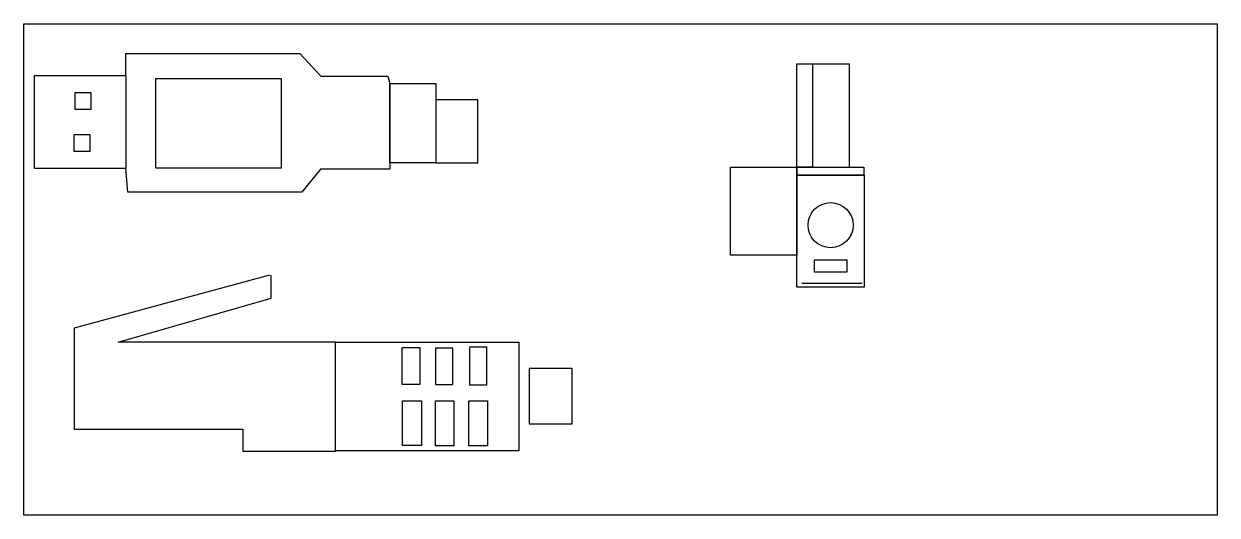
# Model space of a CAD drawing. Header units: millimetres. Extents: x -75 to 2023, y 0 to 1744.
# Drawn here: x 690 to 1277, y 868 to 1109 of the extents above; entities that cross this region are included whole.
import ezdxf

# ---------------------------------------------------------------- set-up
doc = ezdxf.new("R2010")
doc.units = ezdxf.units.MM
picture_1 = doc.add_image_def('image2.png', size_in_pixel=(1108, 456))

msp = doc.modelspace()

# ---------------------------------------------------------------- linework, layer by layer
for p, q in [((740.277, 1083.589), (740.277, 1094.371)), ((740.277, 1094.371), (825.882, 1094.371)), ((825.882, 1094.371), (836.196, 1083.3)), ((836.196, 1083.3), (869.05, 1083.3)), ((869.05, 1083.3), (870.005, 1079.673)), ((870.005, 1079.673), (870.005, 1037.488)), ((741.265, 1026.226), (740.277, 1037.921)), ((836.005, 1037.488), (826.837, 1026.226)), ((870.005, 1037.488), (836.005, 1037.488)), ((826.837, 1026.226), (741.265, 1026.226)), ((811.003, 985.555), (714.969, 959.442)), ((811.673, 974.173), (811.673, 985.555)), ((1072.543, 981.582), (1102.211, 981.582)), ((736.632, 952.524), (811.673, 974.173)), ((714.969, 959.442), (714.969, 909.895)), ((843.386, 952.524), (736.632, 952.524)), ((843.386, 898.958), (843.386, 952.524)), ((714.969, 909.895), (797.826, 909.895)), ((797.826, 909.895), (797.826, 898.958)), ((797.826, 898.958), (843.386, 898.958))]:
    msp.add_line(p, q)
for points in [[(1070.071, 1089.331), (1077.699, 1089.331), (1077.699, 1038.465), (1070.071, 1038.465)], [(1095.888, 1089.185), (1077.699, 1089.185), (1077.699, 1038.465), (1095.888, 1038.465)], [(695.462, 1083.589), (740.277, 1083.589), (740.277, 1037.921), (695.462, 1037.921)], [(754.999, 1082.15), (816.626, 1082.15), (816.626, 1038.087), (754.999, 1038.087)], [(870.005, 1079.673), (892.734, 1079.673), (892.734, 1040.733), (870.005, 1040.733)], [(715.24, 1067.033), (723.24, 1067.033), (723.24, 1075.033), (715.24, 1075.033)], [(913.363, 1071.656), (892.734, 1071.656), (892.734, 1040.733), (913.363, 1040.733)], [(714.749, 1046.412), (722.749, 1046.412), (722.749, 1054.412), (714.749, 1054.412)], [(1037.448, 1038.535), (1070.143, 1038.535), (1070.143, 995.323), (1037.448, 995.323)], [(1070.071, 1038.535), (1103.068, 1038.535), (1103.068, 1034.539), (1070.071, 1034.539)], [(1070.143, 1034.539), (1103.096, 1034.539), (1103.096, 979.647), (1070.143, 979.647)], [(1078.739, 993.032), (1094.725, 993.032), (1094.725, 986.963), (1078.739, 986.963)], [(843.386, 952.524), (933.39, 952.524), (933.39, 899.182), (843.386, 899.182)], [(909.27, 931.544), (917.757, 931.544), (917.757, 950.069), (909.27, 950.069)], [(875.993, 931.99), (884.927, 931.99), (884.927, 949.845), (875.993, 949.845)], [(892.52, 931.767), (901.007, 931.767), (901.007, 949.622), (892.52, 949.622)], [(959.699, 939.662), (938.612, 939.662), (938.612, 912.408), (959.699, 912.408)], [(876.216, 923.732), (885.597, 923.732), (885.597, 901.86), (876.216, 901.86)], [(892.52, 923.732), (901.453, 923.732), (901.453, 901.637), (892.52, 901.637)], [(908.823, 923.732), (917.98, 923.732), (917.98, 901.637), (908.823, 901.637)]]:
    msp.add_lwpolyline(points, close=True)
msp.add_circle((1086.665, 1010.058), 11.095)

# ---------------------------------------------------------------- pictures from other files: only their frames are drawn
image = msp.add_image(picture_1, insert=(690.22, 867.604), size_in_units=(586.399, 241.334))
image.dxf.flags = 7

doc.saveas('drawing.dxf')
